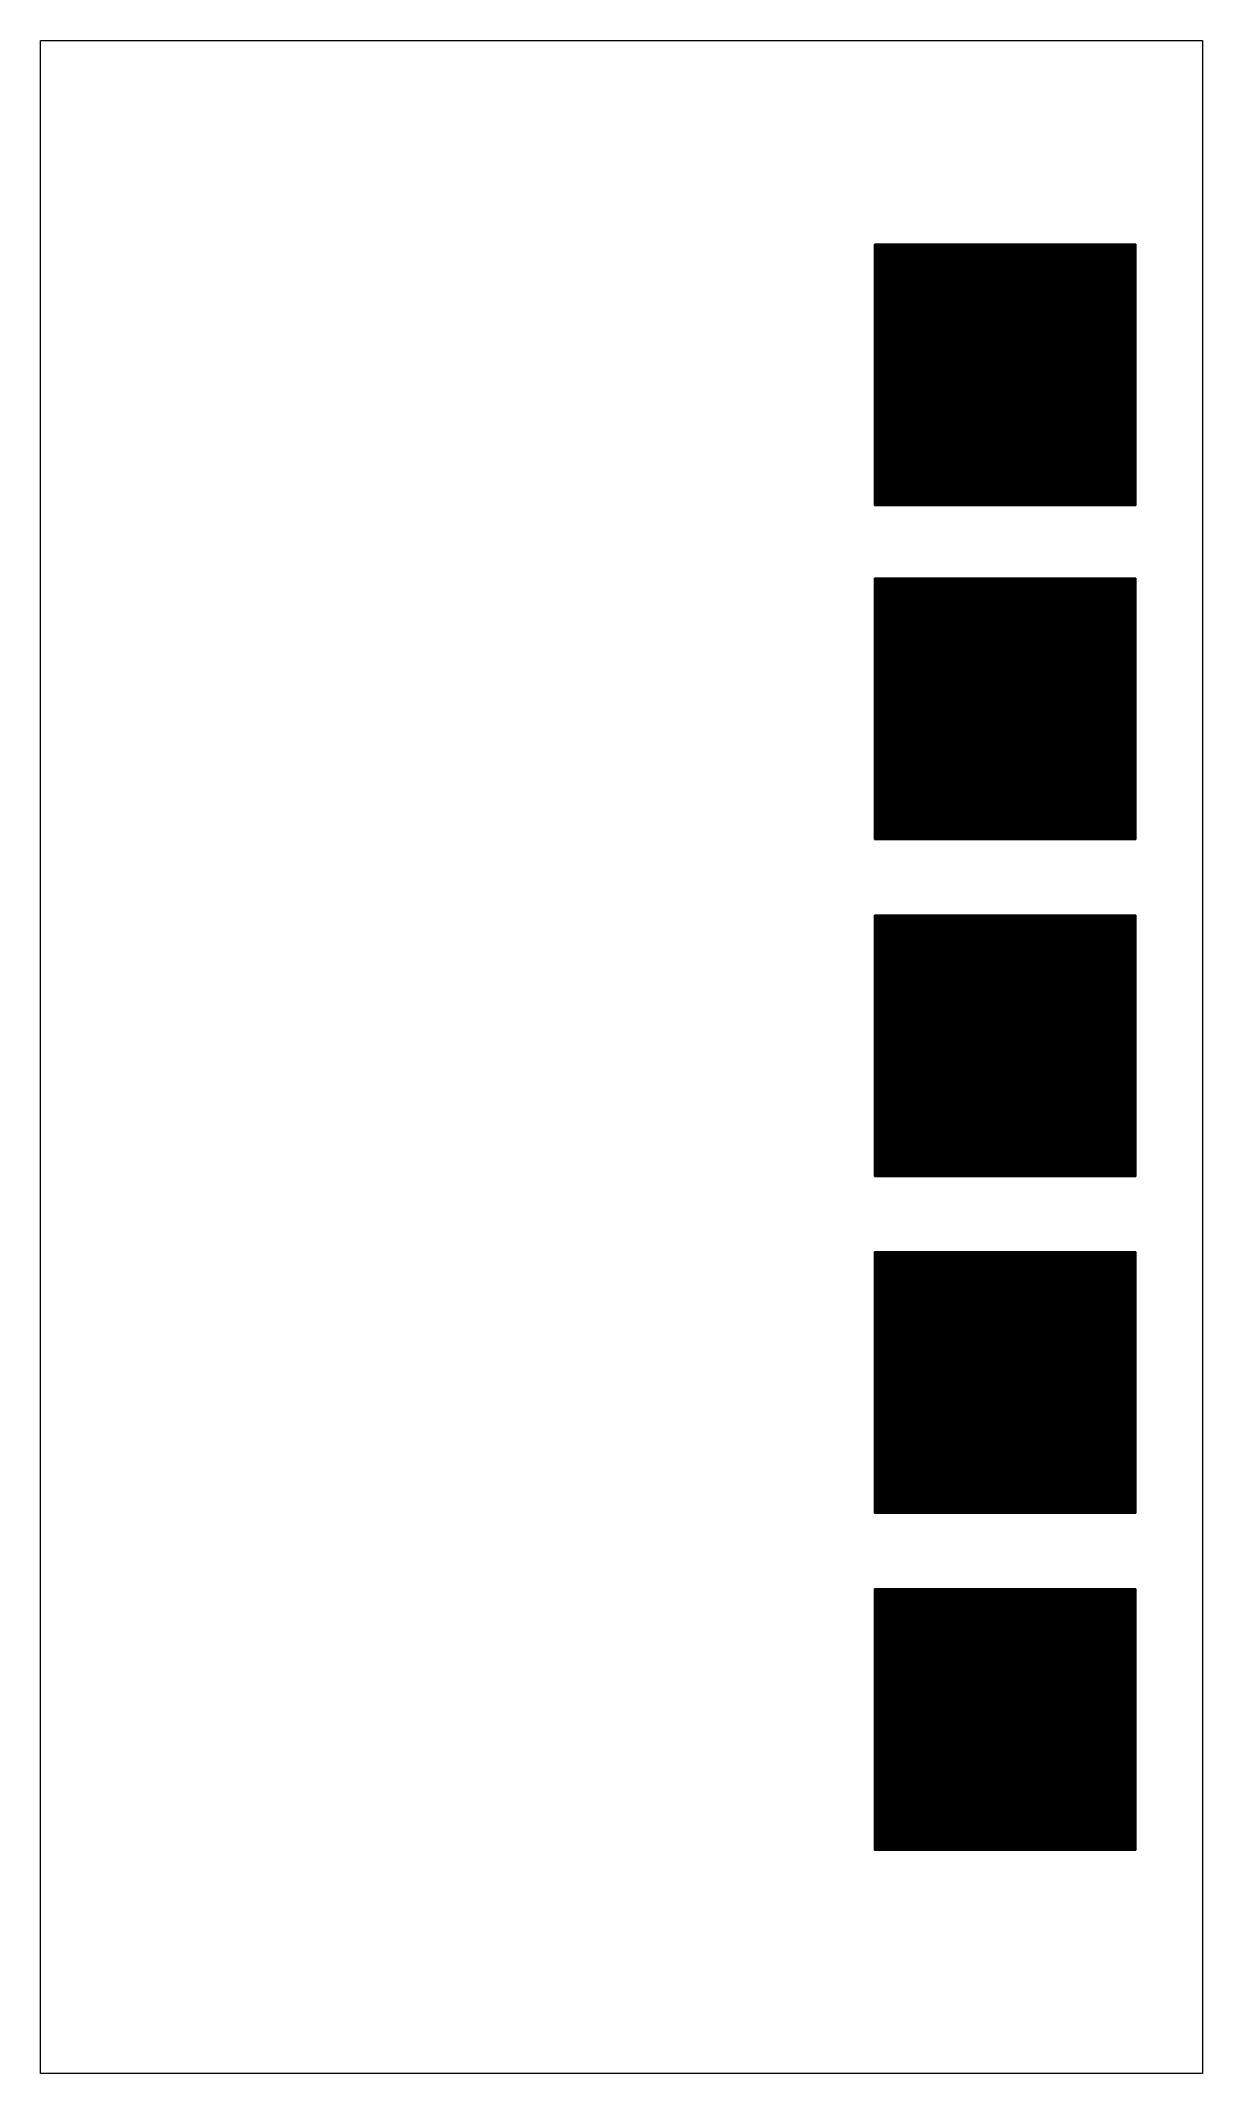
# Model space of a CAD drawing. Header units: millimetres. Extents: x 43.3 to 83.3, y 94.2 to 164.2.
import ezdxf

# ---------------------------------------------------------------- set-up
doc = ezdxf.new("R2010")
doc.units = ezdxf.units.MM
doc.layers.add('Rasters', color=6, linetype='Continuous')

msp = doc.modelspace()

# ---------------------------------------------------------------- linework, layer by layer
at = {"layer": 'Rasters', "linetype": 'Continuous', "lineweight": 0}
for p, q in [((43.292, 94.211), (43.292, 164.211)), ((43.292, 164.211), (83.292, 164.211)), ((83.292, 164.211), (83.292, 94.211)), ((83.292, 94.211), (43.292, 94.211))]:
    msp.add_line(p, q, dxfattribs=at)
at = {"layer": 'Rasters'}
for p, q in [((72, 157.2), (72, 148.2)), ((72, 157.2), (81, 157.2)), ((72, 157.15), (81, 157.15)), ((72, 157.1), (81, 157.1)), ((72, 157.05), (81, 157.05)), ((72, 157), (81, 157)), ((72, 156.95), (81, 156.95)), ((72, 156.9), (81, 156.9)), ((72, 156.85), (81, 156.85)), ((72.05, 157.2), (72.05, 148.2)), ((72.1, 157.2), (72.1, 148.2)), ((72.15, 157.2), (72.15, 148.2)), ((72.2, 157.2), (72.2, 148.2)), ((72.25, 157.2), (72.25, 148.2)), ((72.3, 157.2), (72.3, 148.2)), ((72.35, 157.2), (72.35, 148.2)), ((72.4, 157.2), (72.4, 148.2)), ((72.45, 157.2), (72.45, 148.2)), ((72.5, 157.2), (72.5, 148.2)), ((72.55, 157.2), (72.55, 148.2)), ((72.6, 157.2), (72.6, 148.2)), ((72.65, 157.2), (72.65, 148.2)), ((72.7, 157.2), (72.7, 148.2)), ((72.75, 157.2), (72.75, 148.2)), ((72.8, 157.2), (72.8, 148.2)), ((72.85, 157.2), (72.85, 148.2)), ((72.9, 157.2), (72.9, 148.2)), ((72.95, 157.2), (72.95, 148.2)), ((73, 157.2), (73, 148.2)), ((73.05, 157.2), (73.05, 148.2)), ((73.1, 157.2), (73.1, 148.2)), ((73.15, 157.2), (73.15, 148.2)), ((73.2, 157.2), (73.2, 148.2)), ((73.25, 157.2), (73.25, 148.2)), ((73.3, 157.2), (73.3, 148.2)), ((73.35, 157.2), (73.35, 148.2)), ((73.4, 157.2), (73.4, 148.2)), ((73.45, 157.2), (73.45, 148.2)), ((73.5, 157.2), (73.5, 148.2)), ((73.55, 157.2), (73.55, 148.2)), ((73.6, 157.2), (73.6, 148.2)), ((73.65, 157.2), (73.65, 148.2)), ((73.7, 157.2), (73.7, 148.2)), ((73.75, 157.2), (73.75, 148.2)), ((73.8, 157.2), (73.8, 148.2)), ((73.85, 157.2), (73.85, 148.2)), ((73.9, 157.2), (73.9, 148.2)), ((73.95, 157.2), (73.95, 148.2)), ((74, 157.2), (74, 148.2)), ((74.05, 157.2), (74.05, 148.2)), ((74.1, 157.2), (74.1, 148.2)), ((74.15, 157.2), (74.15, 148.2)), ((74.2, 157.2), (74.2, 148.2)), ((74.25, 157.2), (74.25, 148.2)), ((74.3, 157.2), (74.3, 148.2)), ((74.35, 157.2), (74.35, 148.2)), ((74.4, 157.2), (74.4, 148.2)), ((74.45, 157.2), (74.45, 148.2)), ((74.5, 157.2), (74.5, 148.2)), ((74.55, 157.2), (74.55, 148.2)), ((74.6, 157.2), (74.6, 148.2)), ((74.65, 157.2), (74.65, 148.2)), ((74.7, 157.2), (74.7, 148.2)), ((74.75, 157.2), (74.75, 148.2)), ((74.8, 157.2), (74.8, 148.2)), ((74.85, 157.2), (74.85, 148.2)), ((74.9, 157.2), (74.9, 148.2)), ((74.95, 157.2), (74.95, 148.2)), ((75, 157.2), (75, 148.2)), ((75.05, 157.2), (75.05, 148.2)), ((75.1, 157.2), (75.1, 148.2)), ((75.15, 157.2), (75.15, 148.2)), ((75.2, 157.2), (75.2, 148.2)), ((75.25, 157.2), (75.25, 148.2)), ((75.3, 157.2), (75.3, 148.2)), ((75.35, 157.2), (75.35, 148.2)), ((75.4, 157.2), (75.4, 148.2)), ((75.45, 157.2), (75.45, 148.2)), ((75.5, 157.2), (75.5, 148.2)), ((75.55, 157.2), (75.55, 148.2)), ((75.6, 157.2), (75.6, 148.2)), ((75.65, 157.2), (75.65, 148.2)), ((75.7, 157.2), (75.7, 148.2)), ((75.75, 157.2), (75.75, 148.2)), ((75.8, 157.2), (75.8, 148.2)), ((75.85, 157.2), (75.85, 148.2)), ((75.9, 157.2), (75.9, 148.2)), ((75.95, 157.2), (75.95, 148.2)), ((76, 157.2), (76, 148.2)), ((76.05, 157.2), (76.05, 148.2)), ((76.1, 157.2), (76.1, 148.2)), ((76.15, 157.2), (76.15, 148.2)), ((76.2, 157.2), (76.2, 148.2)), ((76.25, 157.2), (76.25, 148.2)), ((76.3, 157.2), (76.3, 148.2)), ((76.35, 157.2), (76.35, 148.2)), ((76.4, 157.2), (76.4, 148.2)), ((76.45, 157.2), (76.45, 148.2)), ((76.5, 157.2), (76.5, 148.2)), ((76.55, 157.2), (76.55, 148.2)), ((76.6, 157.2), (76.6, 148.2)), ((76.65, 157.2), (76.65, 148.2)), ((76.7, 157.2), (76.7, 148.2)), ((76.75, 157.2), (76.75, 148.2)), ((76.8, 157.2), (76.8, 148.2)), ((76.85, 157.2), (76.85, 148.2)), ((76.9, 157.2), (76.9, 148.2)), ((76.95, 157.2), (76.95, 148.2)), ((77, 157.2), (77, 148.2)), ((77.05, 157.2), (77.05, 148.2)), ((77.1, 157.2), (77.1, 148.2)), ((77.15, 157.2), (77.15, 148.2)), ((77.2, 157.2), (77.2, 148.2)), ((77.25, 157.2), (77.25, 148.2)), ((77.3, 157.2), (77.3, 148.2)), ((77.35, 157.2), (77.35, 148.2)), ((77.4, 157.2), (77.4, 148.2)), ((77.45, 157.2), (77.45, 148.2)), ((77.5, 157.2), (77.5, 148.2)), ((77.55, 157.2), (77.55, 148.2)), ((77.6, 157.2), (77.6, 148.2)), ((77.65, 157.2), (77.65, 148.2)), ((77.7, 157.2), (77.7, 148.2)), ((77.75, 157.2), (77.75, 148.2)), ((77.8, 157.2), (77.8, 148.2)), ((77.85, 157.2), (77.85, 148.2)), ((77.9, 157.2), (77.9, 148.2)), ((77.95, 157.2), (77.95, 148.2)), ((78, 157.2), (78, 148.2)), ((78.05, 157.2), (78.05, 148.2)), ((78.1, 157.2), (78.1, 148.2)), ((78.15, 157.2), (78.15, 148.2)), ((78.2, 157.2), (78.2, 148.2)), ((78.25, 157.2), (78.25, 148.2)), ((78.3, 157.2), (78.3, 148.2)), ((78.35, 157.2), (78.35, 148.2)), ((78.4, 157.2), (78.4, 148.2)), ((78.45, 157.2), (78.45, 148.2)), ((78.5, 157.2), (78.5, 148.2)), ((78.55, 157.2), (78.55, 148.2)), ((78.6, 157.2), (78.6, 148.2)), ((78.65, 157.2), (78.65, 148.2)), ((78.7, 157.2), (78.7, 148.2)), ((78.75, 157.2), (78.75, 148.2)), ((78.8, 157.2), (78.8, 148.2)), ((78.85, 157.2), (78.85, 148.2)), ((78.9, 157.2), (78.9, 148.2)), ((78.95, 157.2), (78.95, 148.2)), ((79, 157.2), (79, 148.2)), ((79.05, 157.2), (79.05, 148.2)), ((79.1, 157.2), (79.1, 148.2)), ((79.15, 157.2), (79.15, 148.2)), ((79.2, 157.2), (79.2, 148.2)), ((79.25, 157.2), (79.25, 148.2)), ((79.3, 157.2), (79.3, 148.2)), ((79.35, 157.2), (79.35, 148.2)), ((79.4, 157.2), (79.4, 148.2)), ((79.45, 157.2), (79.45, 148.2)), ((79.5, 157.2), (79.5, 148.2)), ((79.55, 157.2), (79.55, 148.2)), ((79.6, 157.2), (79.6, 148.2)), ((79.65, 157.2), (79.65, 148.2)), ((79.7, 157.2), (79.7, 148.2)), ((79.75, 157.2), (79.75, 148.2)), ((79.8, 157.2), (79.8, 148.2)), ((79.85, 157.2), (79.85, 148.2)), ((79.9, 157.2), (79.9, 148.2)), ((79.95, 157.2), (79.95, 148.2)), ((80, 157.2), (80, 148.2)), ((80.05, 157.2), (80.05, 148.2)), ((80.1, 157.2), (80.1, 148.2)), ((80.15, 157.2), (80.15, 148.2)), ((80.2, 157.2), (80.2, 148.2)), ((80.25, 157.2), (80.25, 148.2)), ((80.3, 157.2), (80.3, 148.2)), ((80.35, 157.2), (80.35, 148.2)), ((80.4, 157.2), (80.4, 148.2)), ((80.45, 157.2), (80.45, 148.2)), ((80.5, 157.2), (80.5, 148.2)), ((80.55, 157.2), (80.55, 148.2)), ((80.6, 157.2), (80.6, 148.2)), ((80.65, 157.2), (80.65, 148.2)), ((80.7, 157.2), (80.7, 148.2)), ((80.75, 157.2), (80.75, 148.2)), ((80.8, 157.2), (80.8, 148.2)), ((80.85, 157.2), (80.85, 148.2)), ((80.9, 157.2), (80.9, 148.2)), ((80.95, 157.2), (80.95, 148.2)), ((81, 157.2), (81, 148.2)), ((72, 156.8), (81, 156.8)), ((72, 156.75), (81, 156.75)), ((72, 156.7), (81, 156.7)), ((72, 156.65), (81, 156.65)), ((72, 156.6), (81, 156.6)), ((72, 156.55), (81, 156.55)), ((72, 156.5), (81, 156.5)), ((72, 156.45), (81, 156.45)), ((72, 156.4), (81, 156.4)), ((72, 156.35), (81, 156.35)), ((72, 156.3), (81, 156.3)), ((72, 156.25), (81, 156.25)), ((72, 156.2), (81, 156.2)), ((72, 156.15), (81, 156.15)), ((72, 156.1), (81, 156.1)), ((72, 156.05), (81, 156.05)), ((72, 156), (81, 156)), ((72, 155.95), (81, 155.95)), ((72, 155.9), (81, 155.9)), ((72, 155.85), (81, 155.85)), ((72, 155.8), (81, 155.8)), ((72, 155.75), (81, 155.75)), ((72, 155.7), (81, 155.7)), ((72, 155.65), (81, 155.65)), ((72, 155.6), (81, 155.6)), ((72, 155.55), (81, 155.55)), ((72, 155.5), (81, 155.5)), ((72, 155.45), (81, 155.45)), ((72, 155.4), (81, 155.4)), ((72, 155.35), (81, 155.35)), ((72, 155.3), (81, 155.3)), ((72, 155.25), (81, 155.25)), ((72, 155.2), (81, 155.2)), ((72, 155.15), (81, 155.15)), ((72, 155.1), (81, 155.1)), ((72, 155.05), (81, 155.05)), ((72, 155), (81, 155)), ((72, 154.95), (81, 154.95)), ((72, 154.9), (81, 154.9)), ((72, 154.85), (81, 154.85)), ((72, 154.8), (81, 154.8)), ((72, 154.75), (81, 154.75)), ((72, 154.7), (81, 154.7)), ((72, 154.65), (81, 154.65)), ((72, 154.6), (81, 154.6)), ((72, 154.55), (81, 154.55)), ((72, 154.5), (81, 154.5)), ((72, 154.45), (81, 154.45)), ((72, 154.4), (81, 154.4)), ((72, 154.35), (81, 154.35)), ((72, 154.3), (81, 154.3)), ((72, 154.25), (81, 154.25)), ((72, 154.2), (81, 154.2)), ((72, 154.15), (81, 154.15)), ((72, 154.1), (81, 154.1)), ((72, 154.05), (81, 154.05)), ((72, 154), (81, 154)), ((72, 153.95), (81, 153.95)), ((72, 153.9), (81, 153.9)), ((72, 153.85), (81, 153.85)), ((72, 153.8), (81, 153.8)), ((72, 153.75), (81, 153.75)), ((72, 153.7), (81, 153.7)), ((72, 153.65), (81, 153.65)), ((72, 153.6), (81, 153.6)), ((72, 153.55), (81, 153.55)), ((72, 153.5), (81, 153.5)), ((72, 153.45), (81, 153.45)), ((72, 153.4), (81, 153.4)), ((72, 153.35), (81, 153.35)), ((72, 153.3), (81, 153.3)), ((72, 153.25), (81, 153.25)), ((72, 153.2), (81, 153.2)), ((72, 153.15), (81, 153.15)), ((72, 153.1), (81, 153.1)), ((72, 153.05), (81, 153.05)), ((72, 153), (81, 153)), ((72, 152.95), (81, 152.95)), ((72, 152.9), (81, 152.9)), ((72, 152.85), (81, 152.85)), ((72, 152.8), (81, 152.8)), ((72, 152.75), (81, 152.75)), ((72, 152.7), (81, 152.7)), ((72, 152.65), (81, 152.65)), ((72, 152.6), (81, 152.6)), ((72, 152.55), (81, 152.55)), ((72, 152.5), (81, 152.5)), ((72, 152.45), (81, 152.45)), ((72, 152.4), (81, 152.4)), ((72, 152.35), (81, 152.35)), ((72, 152.3), (81, 152.3)), ((72, 152.25), (81, 152.25)), ((72, 152.2), (81, 152.2)), ((72, 152.15), (81, 152.15)), ((72, 152.1), (81, 152.1)), ((72, 152.05), (81, 152.05)), ((72, 152), (81, 152)), ((72, 151.95), (81, 151.95)), ((72, 151.9), (81, 151.9)), ((72, 151.85), (81, 151.85)), ((72, 151.8), (81, 151.8)), ((72, 151.75), (81, 151.75)), ((72, 151.7), (81, 151.7)), ((72, 151.65), (81, 151.65)), ((72, 151.6), (81, 151.6)), ((72, 151.55), (81, 151.55)), ((72, 151.5), (81, 151.5)), ((72, 151.45), (81, 151.45)), ((72, 151.4), (81, 151.4)), ((72, 151.35), (81, 151.35)), ((72, 151.3), (81, 151.3)), ((72, 151.25), (81, 151.25)), ((72, 151.2), (81, 151.2)), ((72, 151.15), (81, 151.15)), ((72, 151.1), (81, 151.1)), ((72, 151.05), (81, 151.05)), ((72, 151), (81, 151)), ((72, 150.95), (81, 150.95)), ((72, 150.9), (81, 150.9)), ((72, 150.85), (81, 150.85)), ((72, 150.8), (81, 150.8)), ((72, 150.75), (81, 150.75)), ((72, 150.7), (81, 150.7)), ((72, 150.65), (81, 150.65)), ((72, 150.6), (81, 150.6)), ((72, 150.55), (81, 150.55)), ((72, 150.5), (81, 150.5)), ((72, 150.45), (81, 150.45)), ((72, 150.4), (81, 150.4)), ((72, 150.35), (81, 150.35)), ((72, 150.3), (81, 150.3)), ((72, 150.25), (81, 150.25)), ((72, 150.2), (81, 150.2)), ((72, 150.15), (81, 150.15)), ((72, 150.1), (81, 150.1)), ((72, 150.05), (81, 150.05)), ((72, 150), (81, 150)), ((72, 149.95), (81, 149.95)), ((72, 149.9), (81, 149.9)), ((72, 149.85), (81, 149.85)), ((72, 149.8), (81, 149.8)), ((72, 149.75), (81, 149.75)), ((72, 149.7), (81, 149.7)), ((72, 149.65), (81, 149.65)), ((72, 149.6), (81, 149.6)), ((72, 149.55), (81, 149.55)), ((72, 149.5), (81, 149.5)), ((72, 149.45), (81, 149.45)), ((72, 149.4), (81, 149.4)), ((72, 149.35), (81, 149.35)), ((72, 149.3), (81, 149.3)), ((72, 149.25), (81, 149.25)), ((72, 149.2), (81, 149.2)), ((72, 149.15), (81, 149.15)), ((72, 149.1), (81, 149.1)), ((72, 149.05), (81, 149.05)), ((72, 149), (81, 149)), ((72, 148.95), (81, 148.95)), ((72, 148.9), (81, 148.9)), ((72, 148.85), (81, 148.85)), ((72, 148.8), (81, 148.8)), ((72, 148.75), (81, 148.75)), ((72, 148.7), (81, 148.7)), ((72, 148.65), (81, 148.65)), ((72, 148.6), (81, 148.6)), ((72, 148.55), (81, 148.55)), ((72, 148.5), (81, 148.5)), ((72, 148.45), (81, 148.45)), ((72, 148.4), (81, 148.4)), ((72, 148.35), (81, 148.35)), ((72, 148.3), (81, 148.3)), ((72, 148.25), (81, 148.25)), ((72, 148.2), (81, 148.2)), ((72, 145.7), (72, 136.7)), ((72, 145.7), (81, 145.7)), ((72, 145.65), (81, 145.65)), ((72, 145.6), (81, 145.6)), ((72.05, 145.7), (72.05, 136.7)), ((72.1, 145.7), (72.1, 136.7)), ((72.15, 145.7), (72.15, 136.7)), ((72.2, 145.7), (72.2, 136.7)), ((72.25, 145.7), (72.25, 136.7)), ((72.3, 145.7), (72.3, 136.7)), ((72.35, 145.7), (72.35, 136.7)), ((72.4, 145.7), (72.4, 136.7)), ((72.45, 145.7), (72.45, 136.7)), ((72.5, 145.7), (72.5, 136.7)), ((72.55, 145.7), (72.55, 136.7)), ((72.6, 145.7), (72.6, 136.7)), ((72.65, 145.7), (72.65, 136.7)), ((72.7, 145.7), (72.7, 136.7)), ((72.75, 145.7), (72.75, 136.7)), ((72.8, 145.7), (72.8, 136.7)), ((72.85, 145.7), (72.85, 136.7)), ((72.9, 145.7), (72.9, 136.7)), ((72.95, 145.7), (72.95, 136.7)), ((73, 145.7), (73, 136.7)), ((73.05, 145.7), (73.05, 136.7)), ((73.1, 145.7), (73.1, 136.7)), ((73.15, 145.7), (73.15, 136.7)), ((73.2, 145.7), (73.2, 136.7)), ((73.25, 145.7), (73.25, 136.7)), ((73.3, 145.7), (73.3, 136.7)), ((73.35, 145.7), (73.35, 136.7)), ((73.4, 145.7), (73.4, 136.7)), ((73.45, 145.7), (73.45, 136.7)), ((73.5, 145.7), (73.5, 136.7)), ((73.55, 145.7), (73.55, 136.7)), ((73.6, 145.7), (73.6, 136.7)), ((73.65, 145.7), (73.65, 136.7)), ((73.7, 145.7), (73.7, 136.7)), ((73.75, 145.7), (73.75, 136.7)), ((73.8, 145.7), (73.8, 136.7)), ((73.85, 145.7), (73.85, 136.7)), ((73.9, 145.7), (73.9, 136.7)), ((73.95, 145.7), (73.95, 136.7)), ((74, 145.7), (74, 136.7)), ((74.05, 145.7), (74.05, 136.7)), ((74.1, 145.7), (74.1, 136.7)), ((74.15, 145.7), (74.15, 136.7)), ((74.2, 145.7), (74.2, 136.7)), ((74.25, 145.7), (74.25, 136.7)), ((74.3, 145.7), (74.3, 136.7)), ((74.35, 145.7), (74.35, 136.7)), ((74.4, 145.7), (74.4, 136.7)), ((74.45, 145.7), (74.45, 136.7)), ((74.5, 145.7), (74.5, 136.7)), ((74.55, 145.7), (74.55, 136.7)), ((74.6, 145.7), (74.6, 136.7)), ((74.65, 145.7), (74.65, 136.7)), ((74.7, 145.7), (74.7, 136.7)), ((74.75, 145.7), (74.75, 136.7)), ((74.8, 145.7), (74.8, 136.7)), ((74.85, 145.7), (74.85, 136.7)), ((74.9, 145.7), (74.9, 136.7)), ((74.95, 145.7), (74.95, 136.7)), ((75, 145.7), (75, 136.7)), ((75.05, 145.7), (75.05, 136.7)), ((75.1, 145.7), (75.1, 136.7)), ((75.15, 145.7), (75.15, 136.7)), ((75.2, 145.7), (75.2, 136.7)), ((75.25, 145.7), (75.25, 136.7)), ((75.3, 145.7), (75.3, 136.7)), ((75.35, 145.7), (75.35, 136.7)), ((75.4, 145.7), (75.4, 136.7)), ((75.45, 145.7), (75.45, 136.7)), ((75.5, 145.7), (75.5, 136.7)), ((75.55, 145.7), (75.55, 136.7)), ((75.6, 145.7), (75.6, 136.7)), ((75.65, 145.7), (75.65, 136.7)), ((75.7, 145.7), (75.7, 136.7)), ((75.75, 145.7), (75.75, 136.7)), ((75.8, 145.7), (75.8, 136.7)), ((75.85, 145.7), (75.85, 136.7)), ((75.9, 145.7), (75.9, 136.7)), ((75.95, 145.7), (75.95, 136.7)), ((76, 145.7), (76, 136.7)), ((76.05, 145.7), (76.05, 136.7)), ((76.1, 145.7), (76.1, 136.7)), ((76.15, 145.7), (76.15, 136.7)), ((76.2, 145.7), (76.2, 136.7)), ((76.25, 145.7), (76.25, 136.7)), ((76.3, 145.7), (76.3, 136.7)), ((76.35, 145.7), (76.35, 136.7)), ((76.4, 145.7), (76.4, 136.7)), ((76.45, 145.7), (76.45, 136.7)), ((76.5, 145.7), (76.5, 136.7)), ((76.55, 145.7), (76.55, 136.7)), ((76.6, 145.7), (76.6, 136.7)), ((76.65, 145.7), (76.65, 136.7)), ((76.7, 145.7), (76.7, 136.7)), ((76.75, 145.7), (76.75, 136.7)), ((76.8, 145.7), (76.8, 136.7)), ((76.85, 145.7), (76.85, 136.7)), ((76.9, 145.7), (76.9, 136.7)), ((76.95, 145.7), (76.95, 136.7)), ((77, 145.7), (77, 136.7)), ((77.05, 145.7), (77.05, 136.7)), ((77.1, 145.7), (77.1, 136.7)), ((77.15, 145.7), (77.15, 136.7)), ((77.2, 145.7), (77.2, 136.7)), ((77.25, 145.7), (77.25, 136.7)), ((77.3, 145.7), (77.3, 136.7)), ((77.35, 145.7), (77.35, 136.7)), ((77.4, 145.7), (77.4, 136.7)), ((77.45, 145.7), (77.45, 136.7)), ((77.5, 145.7), (77.5, 136.7)), ((77.55, 145.7), (77.55, 136.7)), ((77.6, 145.7), (77.6, 136.7)), ((77.65, 145.7), (77.65, 136.7)), ((77.7, 145.7), (77.7, 136.7)), ((77.75, 145.7), (77.75, 136.7)), ((77.8, 145.7), (77.8, 136.7)), ((77.85, 145.7), (77.85, 136.7)), ((77.9, 145.7), (77.9, 136.7)), ((77.95, 145.7), (77.95, 136.7)), ((78, 145.7), (78, 136.7)), ((78.05, 145.7), (78.05, 136.7)), ((78.1, 145.7), (78.1, 136.7)), ((78.15, 145.7), (78.15, 136.7)), ((78.2, 145.7), (78.2, 136.7)), ((78.25, 145.7), (78.25, 136.7)), ((78.3, 145.7), (78.3, 136.7)), ((78.35, 145.7), (78.35, 136.7)), ((78.4, 145.7), (78.4, 136.7)), ((78.45, 145.7), (78.45, 136.7)), ((78.5, 145.7), (78.5, 136.7)), ((78.55, 145.7), (78.55, 136.7)), ((78.6, 145.7), (78.6, 136.7)), ((78.65, 145.7), (78.65, 136.7)), ((78.7, 145.7), (78.7, 136.7)), ((78.75, 145.7), (78.75, 136.7)), ((78.8, 145.7), (78.8, 136.7)), ((78.85, 145.7), (78.85, 136.7)), ((78.9, 145.7), (78.9, 136.7)), ((78.95, 145.7), (78.95, 136.7)), ((79, 145.7), (79, 136.7)), ((79.05, 145.7), (79.05, 136.7)), ((79.1, 145.7), (79.1, 136.7)), ((79.15, 145.7), (79.15, 136.7)), ((79.2, 145.7), (79.2, 136.7)), ((79.25, 145.7), (79.25, 136.7)), ((79.3, 145.7), (79.3, 136.7)), ((79.35, 145.7), (79.35, 136.7)), ((79.4, 145.7), (79.4, 136.7)), ((79.45, 145.7), (79.45, 136.7)), ((79.5, 145.7), (79.5, 136.7)), ((79.55, 145.7), (79.55, 136.7)), ((79.6, 145.7), (79.6, 136.7)), ((79.65, 145.7), (79.65, 136.7)), ((79.7, 145.7), (79.7, 136.7)), ((79.75, 145.7), (79.75, 136.7)), ((79.8, 145.7), (79.8, 136.7)), ((79.85, 145.7), (79.85, 136.7)), ((79.9, 145.7), (79.9, 136.7)), ((79.95, 145.7), (79.95, 136.7)), ((80, 145.7), (80, 136.7)), ((80.05, 145.7), (80.05, 136.7)), ((80.1, 145.7), (80.1, 136.7)), ((80.15, 145.7), (80.15, 136.7)), ((80.2, 145.7), (80.2, 136.7)), ((80.25, 145.7), (80.25, 136.7)), ((80.3, 145.7), (80.3, 136.7)), ((80.35, 145.7), (80.35, 136.7)), ((80.4, 145.7), (80.4, 136.7)), ((80.45, 145.7), (80.45, 136.7)), ((80.5, 145.7), (80.5, 136.7)), ((80.55, 145.7), (80.55, 136.7)), ((80.6, 145.7), (80.6, 136.7)), ((80.65, 145.7), (80.65, 136.7)), ((80.7, 145.7), (80.7, 136.7)), ((80.75, 145.7), (80.75, 136.7)), ((80.8, 145.7), (80.8, 136.7)), ((80.85, 145.7), (80.85, 136.7)), ((80.9, 145.7), (80.9, 136.7)), ((80.95, 145.7), (80.95, 136.7)), ((81, 145.7), (81, 136.7)), ((72, 145.55), (81, 145.55)), ((72, 145.5), (81, 145.5)), ((72, 145.45), (81, 145.45)), ((72, 145.4), (81, 145.4)), ((72, 145.35), (81, 145.35)), ((72, 145.3), (81, 145.3)), ((72, 145.25), (81, 145.25)), ((72, 145.2), (81, 145.2)), ((72, 145.15), (81, 145.15)), ((72, 145.1), (81, 145.1)), ((72, 145.05), (81, 145.05)), ((72, 145), (81, 145)), ((72, 144.95), (81, 144.95)), ((72, 144.9), (81, 144.9)), ((72, 144.85), (81, 144.85)), ((72, 144.8), (81, 144.8)), ((72, 144.75), (81, 144.75)), ((72, 144.7), (81, 144.7)), ((72, 144.65), (81, 144.65)), ((72, 144.6), (81, 144.6)), ((72, 144.55), (81, 144.55)), ((72, 144.5), (81, 144.5)), ((72, 144.45), (81, 144.45)), ((72, 144.4), (81, 144.4)), ((72, 144.35), (81, 144.35)), ((72, 144.3), (81, 144.3)), ((72, 144.25), (81, 144.25)), ((72, 144.2), (81, 144.2)), ((72, 144.15), (81, 144.15)), ((72, 144.1), (81, 144.1)), ((72, 144.05), (81, 144.05)), ((72, 144), (81, 144)), ((72, 143.95), (81, 143.95)), ((72, 143.9), (81, 143.9)), ((72, 143.85), (81, 143.85)), ((72, 143.8), (81, 143.8)), ((72, 143.75), (81, 143.75)), ((72, 143.7), (81, 143.7)), ((72, 143.65), (81, 143.65)), ((72, 143.6), (81, 143.6)), ((72, 143.55), (81, 143.55)), ((72, 143.5), (81, 143.5)), ((72, 143.45), (81, 143.45)), ((72, 143.4), (81, 143.4)), ((72, 143.35), (81, 143.35)), ((72, 143.3), (81, 143.3)), ((72, 143.25), (81, 143.25)), ((72, 143.2), (81, 143.2)), ((72, 143.15), (81, 143.15)), ((72, 143.1), (81, 143.1)), ((72, 143.05), (81, 143.05)), ((72, 143), (81, 143)), ((72, 142.95), (81, 142.95)), ((72, 142.9), (81, 142.9)), ((72, 142.85), (81, 142.85)), ((72, 142.8), (81, 142.8)), ((72, 142.75), (81, 142.75)), ((72, 142.7), (81, 142.7)), ((72, 142.65), (81, 142.65)), ((72, 142.6), (81, 142.6)), ((72, 142.55), (81, 142.55)), ((72, 142.5), (81, 142.5)), ((72, 142.45), (81, 142.45)), ((72, 142.4), (81, 142.4)), ((72, 142.35), (81, 142.35)), ((72, 142.3), (81, 142.3)), ((72, 142.25), (81, 142.25)), ((72, 142.2), (81, 142.2)), ((72, 142.15), (81, 142.15)), ((72, 142.1), (81, 142.1)), ((72, 142.05), (81, 142.05)), ((72, 142), (81, 142)), ((72, 141.95), (81, 141.95)), ((72, 141.9), (81, 141.9)), ((72, 141.85), (81, 141.85)), ((72, 141.8), (81, 141.8)), ((72, 141.75), (81, 141.75)), ((72, 141.7), (81, 141.7)), ((72, 141.65), (81, 141.65)), ((72, 141.6), (81, 141.6)), ((72, 141.55), (81, 141.55)), ((72, 141.5), (81, 141.5)), ((72, 141.45), (81, 141.45)), ((72, 141.4), (81, 141.4)), ((72, 141.35), (81, 141.35)), ((72, 141.3), (81, 141.3)), ((72, 141.25), (81, 141.25)), ((72, 141.2), (81, 141.2)), ((72, 141.15), (81, 141.15)), ((72, 141.1), (81, 141.1)), ((72, 141.05), (81, 141.05)), ((72, 141), (81, 141)), ((72, 140.95), (81, 140.95)), ((72, 140.9), (81, 140.9)), ((72, 140.85), (81, 140.85)), ((72, 140.8), (81, 140.8)), ((72, 140.75), (81, 140.75)), ((72, 140.7), (81, 140.7)), ((72, 140.65), (81, 140.65)), ((72, 140.6), (81, 140.6)), ((72, 140.55), (81, 140.55)), ((72, 140.5), (81, 140.5)), ((72, 140.45), (81, 140.45)), ((72, 140.4), (81, 140.4)), ((72, 140.35), (81, 140.35)), ((72, 140.3), (81, 140.3)), ((72, 140.25), (81, 140.25)), ((72, 140.2), (81, 140.2)), ((72, 140.15), (81, 140.15)), ((72, 140.1), (81, 140.1)), ((72, 140.05), (81, 140.05)), ((72, 140), (81, 140)), ((72, 139.95), (81, 139.95)), ((72, 139.9), (81, 139.9)), ((72, 139.85), (81, 139.85)), ((72, 139.8), (81, 139.8)), ((72, 139.75), (81, 139.75)), ((72, 139.7), (81, 139.7)), ((72, 139.65), (81, 139.65)), ((72, 139.6), (81, 139.6)), ((72, 139.55), (81, 139.55)), ((72, 139.5), (81, 139.5)), ((72, 139.45), (81, 139.45)), ((72, 139.4), (81, 139.4)), ((72, 139.35), (81, 139.35)), ((72, 139.3), (81, 139.3)), ((72, 139.25), (81, 139.25)), ((72, 139.2), (81, 139.2)), ((72, 139.15), (81, 139.15)), ((72, 139.1), (81, 139.1)), ((72, 139.05), (81, 139.05)), ((72, 139), (81, 139)), ((72, 138.95), (81, 138.95)), ((72, 138.9), (81, 138.9)), ((72, 138.85), (81, 138.85)), ((72, 138.8), (81, 138.8)), ((72, 138.75), (81, 138.75)), ((72, 138.7), (81, 138.7)), ((72, 138.65), (81, 138.65)), ((72, 138.6), (81, 138.6)), ((72, 138.55), (81, 138.55)), ((72, 138.5), (81, 138.5)), ((72, 138.45), (81, 138.45)), ((72, 138.4), (81, 138.4)), ((72, 138.35), (81, 138.35)), ((72, 138.3), (81, 138.3)), ((72, 138.25), (81, 138.25)), ((72, 138.2), (81, 138.2)), ((72, 138.15), (81, 138.15)), ((72, 138.1), (81, 138.1)), ((72, 138.05), (81, 138.05)), ((72, 138), (81, 138)), ((72, 137.95), (81, 137.95)), ((72, 137.9), (81, 137.9)), ((72, 137.85), (81, 137.85)), ((72, 137.8), (81, 137.8)), ((72, 137.75), (81, 137.75)), ((72, 137.7), (81, 137.7)), ((72, 137.65), (81, 137.65)), ((72, 137.6), (81, 137.6)), ((72, 137.55), (81, 137.55)), ((72, 137.5), (81, 137.5)), ((72, 137.45), (81, 137.45)), ((72, 137.4), (81, 137.4)), ((72, 137.35), (81, 137.35)), ((72, 137.3), (81, 137.3)), ((72, 137.25), (81, 137.25)), ((72, 137.2), (81, 137.2)), ((72, 137.15), (81, 137.15)), ((72, 137.1), (81, 137.1)), ((72, 137.05), (81, 137.05)), ((72, 137), (81, 137)), ((72, 136.95), (81, 136.95)), ((72, 136.9), (81, 136.9)), ((72, 136.85), (81, 136.85)), ((72, 136.8), (81, 136.8)), ((72, 136.75), (81, 136.75)), ((72, 136.7), (81, 136.7)), ((72, 134.1), (72, 125.1)), ((72, 134.1), (81, 134.1)), ((72, 134.05), (81, 134.05)), ((72, 134), (81, 134)), ((72, 133.95), (81, 133.95)), ((72, 133.9), (81, 133.9)), ((72, 133.85), (81, 133.85)), ((72, 133.8), (81, 133.8)), ((72, 133.75), (81, 133.75)), ((72, 133.7), (81, 133.7)), ((72.05, 134.1), (72.05, 125.1)), ((72.1, 134.1), (72.1, 125.1)), ((72.15, 134.1), (72.15, 125.1)), ((72.2, 134.1), (72.2, 125.1)), ((72.25, 134.1), (72.25, 125.1)), ((72.3, 134.1), (72.3, 125.1)), ((72.35, 134.1), (72.35, 125.1)), ((72.4, 134.1), (72.4, 125.1)), ((72.45, 134.1), (72.45, 125.1)), ((72.5, 134.1), (72.5, 125.1)), ((72.55, 134.1), (72.55, 125.1)), ((72.6, 134.1), (72.6, 125.1)), ((72.65, 134.1), (72.65, 125.1)), ((72.7, 134.1), (72.7, 125.1)), ((72.75, 134.1), (72.75, 125.1)), ((72.8, 134.1), (72.8, 125.1)), ((72.85, 134.1), (72.85, 125.1)), ((72.9, 134.1), (72.9, 125.1)), ((72.95, 134.1), (72.95, 125.1)), ((73, 134.1), (73, 125.1)), ((73.05, 134.1), (73.05, 125.1)), ((73.1, 134.1), (73.1, 125.1)), ((73.15, 134.1), (73.15, 125.1)), ((73.2, 134.1), (73.2, 125.1)), ((73.25, 134.1), (73.25, 125.1)), ((73.3, 134.1), (73.3, 125.1)), ((73.35, 134.1), (73.35, 125.1)), ((73.4, 134.1), (73.4, 125.1)), ((73.45, 134.1), (73.45, 125.1)), ((73.5, 134.1), (73.5, 125.1)), ((73.55, 134.1), (73.55, 125.1)), ((73.6, 134.1), (73.6, 125.1)), ((73.65, 134.1), (73.65, 125.1)), ((73.7, 134.1), (73.7, 125.1)), ((73.75, 134.1), (73.75, 125.1)), ((73.8, 134.1), (73.8, 125.1)), ((73.85, 134.1), (73.85, 125.1)), ((73.9, 134.1), (73.9, 125.1)), ((73.95, 134.1), (73.95, 125.1)), ((74, 134.1), (74, 125.1)), ((74.05, 134.1), (74.05, 125.1)), ((74.1, 134.1), (74.1, 125.1)), ((74.15, 134.1), (74.15, 125.1)), ((74.2, 134.1), (74.2, 125.1)), ((74.25, 134.1), (74.25, 125.1)), ((74.3, 134.1), (74.3, 125.1)), ((74.35, 134.1), (74.35, 125.1)), ((74.4, 134.1), (74.4, 125.1)), ((74.45, 134.1), (74.45, 125.1)), ((74.5, 134.1), (74.5, 125.1)), ((74.55, 134.1), (74.55, 125.1)), ((74.6, 134.1), (74.6, 125.1)), ((74.65, 134.1), (74.65, 125.1)), ((74.7, 134.1), (74.7, 125.1)), ((74.75, 134.1), (74.75, 125.1)), ((74.8, 134.1), (74.8, 125.1)), ((74.85, 134.1), (74.85, 125.1)), ((74.9, 134.1), (74.9, 125.1)), ((74.95, 134.1), (74.95, 125.1)), ((75, 134.1), (75, 125.1)), ((75.05, 134.1), (75.05, 125.1)), ((75.1, 134.1), (75.1, 125.1)), ((75.15, 134.1), (75.15, 125.1)), ((75.2, 134.1), (75.2, 125.1)), ((75.25, 134.1), (75.25, 125.1)), ((75.3, 134.1), (75.3, 125.1)), ((75.35, 134.1), (75.35, 125.1)), ((75.4, 134.1), (75.4, 125.1)), ((75.45, 134.1), (75.45, 125.1)), ((75.5, 134.1), (75.5, 125.1)), ((75.55, 134.1), (75.55, 125.1)), ((75.6, 134.1), (75.6, 125.1)), ((75.65, 134.1), (75.65, 125.1)), ((75.7, 134.1), (75.7, 125.1)), ((75.75, 134.1), (75.75, 125.1)), ((75.8, 134.1), (75.8, 125.1)), ((75.85, 134.1), (75.85, 125.1)), ((75.9, 134.1), (75.9, 125.1)), ((75.95, 134.1), (75.95, 125.1)), ((76, 134.1), (76, 125.1)), ((76.05, 134.1), (76.05, 125.1)), ((76.1, 134.1), (76.1, 125.1)), ((76.15, 134.1), (76.15, 125.1)), ((76.2, 134.1), (76.2, 125.1)), ((76.25, 134.1), (76.25, 125.1)), ((76.3, 134.1), (76.3, 125.1)), ((76.35, 134.1), (76.35, 125.1)), ((76.4, 134.1), (76.4, 125.1)), ((76.45, 134.1), (76.45, 125.1)), ((76.5, 134.1), (76.5, 125.1)), ((76.55, 134.1), (76.55, 125.1)), ((76.6, 134.1), (76.6, 125.1)), ((76.65, 134.1), (76.65, 125.1)), ((76.7, 134.1), (76.7, 125.1)), ((76.75, 134.1), (76.75, 125.1)), ((76.8, 134.1), (76.8, 125.1)), ((76.85, 134.1), (76.85, 125.1)), ((76.9, 134.1), (76.9, 125.1)), ((76.95, 134.1), (76.95, 125.1)), ((77, 134.1), (77, 125.1)), ((77.05, 134.1), (77.05, 125.1)), ((77.1, 134.1), (77.1, 125.1)), ((77.15, 134.1), (77.15, 125.1)), ((77.2, 134.1), (77.2, 125.1)), ((77.25, 134.1), (77.25, 125.1)), ((77.3, 134.1), (77.3, 125.1)), ((77.35, 134.1), (77.35, 125.1)), ((77.4, 134.1), (77.4, 125.1)), ((77.45, 134.1), (77.45, 125.1)), ((77.5, 134.1), (77.5, 125.1)), ((77.55, 134.1), (77.55, 125.1)), ((77.6, 134.1), (77.6, 125.1)), ((77.65, 134.1), (77.65, 125.1)), ((77.7, 134.1), (77.7, 125.1)), ((77.75, 134.1), (77.75, 125.1)), ((77.8, 134.1), (77.8, 125.1)), ((77.85, 134.1), (77.85, 125.1)), ((77.9, 134.1), (77.9, 125.1)), ((77.95, 134.1), (77.95, 125.1)), ((78, 134.1), (78, 125.1)), ((78.05, 134.1), (78.05, 125.1)), ((78.1, 134.1), (78.1, 125.1)), ((78.15, 134.1), (78.15, 125.1)), ((78.2, 134.1), (78.2, 125.1)), ((78.25, 134.1), (78.25, 125.1)), ((78.3, 134.1), (78.3, 125.1)), ((78.35, 134.1), (78.35, 125.1)), ((78.4, 134.1), (78.4, 125.1)), ((78.45, 134.1), (78.45, 125.1)), ((78.5, 134.1), (78.5, 125.1)), ((78.55, 134.1), (78.55, 125.1)), ((78.6, 134.1), (78.6, 125.1)), ((78.65, 134.1), (78.65, 125.1)), ((78.7, 134.1), (78.7, 125.1)), ((78.75, 134.1), (78.75, 125.1)), ((78.8, 134.1), (78.8, 125.1)), ((78.85, 134.1), (78.85, 125.1)), ((78.9, 134.1), (78.9, 125.1)), ((78.95, 134.1), (78.95, 125.1)), ((79, 134.1), (79, 125.1)), ((79.05, 134.1), (79.05, 125.1)), ((79.1, 134.1), (79.1, 125.1)), ((79.15, 134.1), (79.15, 125.1)), ((79.2, 134.1), (79.2, 125.1)), ((79.25, 134.1), (79.25, 125.1)), ((79.3, 134.1), (79.3, 125.1)), ((79.35, 134.1), (79.35, 125.1)), ((79.4, 134.1), (79.4, 125.1)), ((79.45, 134.1), (79.45, 125.1)), ((79.5, 134.1), (79.5, 125.1)), ((79.55, 134.1), (79.55, 125.1)), ((79.6, 134.1), (79.6, 125.1)), ((79.65, 134.1), (79.65, 125.1)), ((79.7, 134.1), (79.7, 125.1)), ((79.75, 134.1), (79.75, 125.1)), ((79.8, 134.1), (79.8, 125.1)), ((79.85, 134.1), (79.85, 125.1)), ((79.9, 134.1), (79.9, 125.1)), ((79.95, 134.1), (79.95, 125.1)), ((80, 134.1), (80, 125.1)), ((80.05, 134.1), (80.05, 125.1)), ((80.1, 134.1), (80.1, 125.1)), ((80.15, 134.1), (80.15, 125.1)), ((80.2, 134.1), (80.2, 125.1)), ((80.25, 134.1), (80.25, 125.1)), ((80.3, 134.1), (80.3, 125.1)), ((80.35, 134.1), (80.35, 125.1)), ((80.4, 134.1), (80.4, 125.1)), ((80.45, 134.1), (80.45, 125.1)), ((80.5, 134.1), (80.5, 125.1)), ((80.55, 134.1), (80.55, 125.1)), ((80.6, 134.1), (80.6, 125.1)), ((80.65, 134.1), (80.65, 125.1)), ((80.7, 134.1), (80.7, 125.1)), ((80.75, 134.1), (80.75, 125.1)), ((80.8, 134.1), (80.8, 125.1)), ((80.85, 134.1), (80.85, 125.1)), ((80.9, 134.1), (80.9, 125.1)), ((80.95, 134.1), (80.95, 125.1)), ((81, 134.1), (81, 125.1)), ((72, 133.65), (81, 133.65)), ((72, 133.6), (81, 133.6)), ((72, 133.55), (81, 133.55)), ((72, 133.5), (81, 133.5)), ((72, 133.45), (81, 133.45)), ((72, 133.4), (81, 133.4)), ((72, 133.35), (81, 133.35)), ((72, 133.3), (81, 133.3)), ((72, 133.25), (81, 133.25)), ((72, 133.2), (81, 133.2)), ((72, 133.15), (81, 133.15)), ((72, 133.1), (81, 133.1)), ((72, 133.05), (81, 133.05)), ((72, 133), (81, 133)), ((72, 132.95), (81, 132.95)), ((72, 132.9), (81, 132.9)), ((72, 132.85), (81, 132.85)), ((72, 132.8), (81, 132.8)), ((72, 132.75), (81, 132.75)), ((72, 132.7), (81, 132.7)), ((72, 132.65), (81, 132.65)), ((72, 132.6), (81, 132.6)), ((72, 132.55), (81, 132.55)), ((72, 132.5), (81, 132.5)), ((72, 132.45), (81, 132.45)), ((72, 132.4), (81, 132.4)), ((72, 132.35), (81, 132.35)), ((72, 132.3), (81, 132.3)), ((72, 132.25), (81, 132.25)), ((72, 132.2), (81, 132.2)), ((72, 132.15), (81, 132.15)), ((72, 132.1), (81, 132.1)), ((72, 132.05), (81, 132.05)), ((72, 132), (81, 132)), ((72, 131.95), (81, 131.95)), ((72, 131.9), (81, 131.9)), ((72, 131.85), (81, 131.85)), ((72, 131.8), (81, 131.8)), ((72, 131.75), (81, 131.75)), ((72, 131.7), (81, 131.7)), ((72, 131.65), (81, 131.65)), ((72, 131.6), (81, 131.6)), ((72, 131.55), (81, 131.55)), ((72, 131.5), (81, 131.5)), ((72, 131.45), (81, 131.45)), ((72, 131.4), (81, 131.4)), ((72, 131.35), (81, 131.35)), ((72, 131.3), (81, 131.3)), ((72, 131.25), (81, 131.25)), ((72, 131.2), (81, 131.2)), ((72, 131.15), (81, 131.15)), ((72, 131.1), (81, 131.1)), ((72, 131.05), (81, 131.05)), ((72, 131), (81, 131)), ((72, 130.95), (81, 130.95)), ((72, 130.9), (81, 130.9)), ((72, 130.85), (81, 130.85)), ((72, 130.8), (81, 130.8)), ((72, 130.75), (81, 130.75)), ((72, 130.7), (81, 130.7)), ((72, 130.65), (81, 130.65)), ((72, 130.6), (81, 130.6)), ((72, 130.55), (81, 130.55)), ((72, 130.5), (81, 130.5)), ((72, 130.45), (81, 130.45)), ((72, 130.4), (81, 130.4)), ((72, 130.35), (81, 130.35)), ((72, 130.3), (81, 130.3)), ((72, 130.25), (81, 130.25)), ((72, 130.2), (81, 130.2)), ((72, 130.15), (81, 130.15)), ((72, 130.1), (81, 130.1)), ((72, 130.05), (81, 130.05)), ((72, 130), (81, 130)), ((72, 129.95), (81, 129.95)), ((72, 129.9), (81, 129.9)), ((72, 129.85), (81, 129.85)), ((72, 129.8), (81, 129.8)), ((72, 129.75), (81, 129.75)), ((72, 129.7), (81, 129.7)), ((72, 129.65), (81, 129.65)), ((72, 129.6), (81, 129.6)), ((72, 129.55), (81, 129.55)), ((72, 129.5), (81, 129.5)), ((72, 129.45), (81, 129.45)), ((72, 129.4), (81, 129.4)), ((72, 129.35), (81, 129.35)), ((72, 129.3), (81, 129.3)), ((72, 129.25), (81, 129.25)), ((72, 129.2), (81, 129.2)), ((72, 129.15), (81, 129.15)), ((72, 129.1), (81, 129.1)), ((72, 129.05), (81, 129.05)), ((72, 129), (81, 129)), ((72, 128.95), (81, 128.95)), ((72, 128.9), (81, 128.9)), ((72, 128.85), (81, 128.85)), ((72, 128.8), (81, 128.8)), ((72, 128.75), (81, 128.75)), ((72, 128.7), (81, 128.7)), ((72, 128.65), (81, 128.65)), ((72, 128.6), (81, 128.6)), ((72, 128.55), (81, 128.55)), ((72, 128.5), (81, 128.5)), ((72, 128.45), (81, 128.45)), ((72, 128.4), (81, 128.4)), ((72, 128.35), (81, 128.35)), ((72, 128.3), (81, 128.3)), ((72, 128.25), (81, 128.25)), ((72, 128.2), (81, 128.2)), ((72, 128.15), (81, 128.15)), ((72, 128.1), (81, 128.1)), ((72, 128.05), (81, 128.05)), ((72, 128), (81, 128)), ((72, 127.95), (81, 127.95)), ((72, 127.9), (81, 127.9)), ((72, 127.85), (81, 127.85)), ((72, 127.8), (81, 127.8)), ((72, 127.75), (81, 127.75)), ((72, 127.7), (81, 127.7)), ((72, 127.65), (81, 127.65)), ((72, 127.6), (81, 127.6)), ((72, 127.55), (81, 127.55)), ((72, 127.5), (81, 127.5)), ((72, 127.45), (81, 127.45)), ((72, 127.4), (81, 127.4)), ((72, 127.35), (81, 127.35)), ((72, 127.3), (81, 127.3)), ((72, 127.25), (81, 127.25)), ((72, 127.2), (81, 127.2)), ((72, 127.15), (81, 127.15)), ((72, 127.1), (81, 127.1)), ((72, 127.05), (81, 127.05)), ((72, 127), (81, 127)), ((72, 126.95), (81, 126.95)), ((72, 126.9), (81, 126.9)), ((72, 126.85), (81, 126.85)), ((72, 126.8), (81, 126.8)), ((72, 126.75), (81, 126.75)), ((72, 126.7), (81, 126.7)), ((72, 126.65), (81, 126.65)), ((72, 126.6), (81, 126.6)), ((72, 126.55), (81, 126.55)), ((72, 126.5), (81, 126.5)), ((72, 126.45), (81, 126.45)), ((72, 126.4), (81, 126.4)), ((72, 126.35), (81, 126.35)), ((72, 126.3), (81, 126.3)), ((72, 126.25), (81, 126.25)), ((72, 126.2), (81, 126.2)), ((72, 126.15), (81, 126.15)), ((72, 126.1), (81, 126.1)), ((72, 126.05), (81, 126.05)), ((72, 126), (81, 126)), ((72, 125.95), (81, 125.95)), ((72, 125.9), (81, 125.9)), ((72, 125.85), (81, 125.85)), ((72, 125.8), (81, 125.8)), ((72, 125.75), (81, 125.75)), ((72, 125.7), (81, 125.7)), ((72, 125.65), (81, 125.65)), ((72, 125.6), (81, 125.6)), ((72, 125.55), (81, 125.55)), ((72, 125.5), (81, 125.5)), ((72, 125.45), (81, 125.45)), ((72, 125.4), (81, 125.4)), ((72, 125.35), (81, 125.35)), ((72, 125.3), (81, 125.3)), ((72, 125.25), (81, 125.25)), ((72, 125.2), (81, 125.2)), ((72, 125.15), (81, 125.15)), ((72, 125.1), (81, 125.1)), ((72, 122.5), (72, 113.5)), ((72, 122.5), (81, 122.5)), ((72.05, 122.5), (72.05, 113.5)), ((72.1, 122.5), (72.1, 113.5)), ((72.15, 122.5), (72.15, 113.5)), ((72.2, 122.5), (72.2, 113.5)), ((72.25, 122.5), (72.25, 113.5)), ((72.3, 122.5), (72.3, 113.5)), ((72.35, 122.5), (72.35, 113.5)), ((72.4, 122.5), (72.4, 113.5)), ((72.45, 122.5), (72.45, 113.5)), ((72.5, 122.5), (72.5, 113.5)), ((72.55, 122.5), (72.55, 113.5)), ((72.6, 122.5), (72.6, 113.5)), ((72.65, 122.5), (72.65, 113.5)), ((72.7, 122.5), (72.7, 113.5)), ((72.75, 122.5), (72.75, 113.5)), ((72.8, 122.5), (72.8, 113.5)), ((72.85, 122.5), (72.85, 113.5)), ((72.9, 122.5), (72.9, 113.5)), ((72.95, 122.5), (72.95, 113.5)), ((73, 122.5), (73, 113.5)), ((73.05, 122.5), (73.05, 113.5)), ((73.1, 122.5), (73.1, 113.5)), ((73.15, 122.5), (73.15, 113.5)), ((73.2, 122.5), (73.2, 113.5)), ((73.25, 122.5), (73.25, 113.5)), ((73.3, 122.5), (73.3, 113.5)), ((73.35, 122.5), (73.35, 113.5)), ((73.4, 122.5), (73.4, 113.5)), ((73.45, 122.5), (73.45, 113.5)), ((73.5, 122.5), (73.5, 113.5)), ((73.55, 122.5), (73.55, 113.5)), ((73.6, 122.5), (73.6, 113.5)), ((73.65, 122.5), (73.65, 113.5)), ((73.7, 122.5), (73.7, 113.5)), ((73.75, 122.5), (73.75, 113.5)), ((73.8, 122.5), (73.8, 113.5)), ((73.85, 122.5), (73.85, 113.5)), ((73.9, 122.5), (73.9, 113.5)), ((73.95, 122.5), (73.95, 113.5)), ((74, 122.5), (74, 113.5)), ((74.05, 122.5), (74.05, 113.5)), ((74.1, 122.5), (74.1, 113.5)), ((74.15, 122.5), (74.15, 113.5)), ((74.2, 122.5), (74.2, 113.5)), ((74.25, 122.5), (74.25, 113.5)), ((74.3, 122.5), (74.3, 113.5)), ((74.35, 122.5), (74.35, 113.5)), ((74.4, 122.5), (74.4, 113.5)), ((74.45, 122.5), (74.45, 113.5)), ((74.5, 122.5), (74.5, 113.5)), ((74.55, 122.5), (74.55, 113.5)), ((74.6, 122.5), (74.6, 113.5)), ((74.65, 122.5), (74.65, 113.5)), ((74.7, 122.5), (74.7, 113.5)), ((74.75, 122.5), (74.75, 113.5)), ((74.8, 122.5), (74.8, 113.5)), ((74.85, 122.5), (74.85, 113.5)), ((74.9, 122.5), (74.9, 113.5)), ((74.95, 122.5), (74.95, 113.5)), ((75, 122.5), (75, 113.5)), ((75.05, 122.5), (75.05, 113.5)), ((75.1, 122.5), (75.1, 113.5)), ((75.15, 122.5), (75.15, 113.5)), ((75.2, 122.5), (75.2, 113.5)), ((75.25, 122.5), (75.25, 113.5)), ((75.3, 122.5), (75.3, 113.5)), ((75.35, 122.5), (75.35, 113.5)), ((75.4, 122.5), (75.4, 113.5)), ((75.45, 122.5), (75.45, 113.5)), ((75.5, 122.5), (75.5, 113.5)), ((75.55, 122.5), (75.55, 113.5)), ((75.6, 122.5), (75.6, 113.5)), ((75.65, 122.5), (75.65, 113.5)), ((75.7, 122.5), (75.7, 113.5)), ((75.75, 122.5), (75.75, 113.5)), ((75.8, 122.5), (75.8, 113.5)), ((75.85, 122.5), (75.85, 113.5)), ((75.9, 122.5), (75.9, 113.5)), ((75.95, 122.5), (75.95, 113.5)), ((76, 122.5), (76, 113.5)), ((76.05, 122.5), (76.05, 113.5)), ((76.1, 122.5), (76.1, 113.5)), ((76.15, 122.5), (76.15, 113.5)), ((76.2, 122.5), (76.2, 113.5)), ((76.25, 122.5), (76.25, 113.5)), ((76.3, 122.5), (76.3, 113.5)), ((76.35, 122.5), (76.35, 113.5)), ((76.4, 122.5), (76.4, 113.5)), ((76.45, 122.5), (76.45, 113.5)), ((76.5, 122.5), (76.5, 113.5)), ((76.55, 122.5), (76.55, 113.5)), ((76.6, 122.5), (76.6, 113.5)), ((76.65, 122.5), (76.65, 113.5)), ((76.7, 122.5), (76.7, 113.5)), ((76.75, 122.5), (76.75, 113.5)), ((76.8, 122.5), (76.8, 113.5)), ((76.85, 122.5), (76.85, 113.5)), ((76.9, 122.5), (76.9, 113.5)), ((76.95, 122.5), (76.95, 113.5)), ((77, 122.5), (77, 113.5)), ((77.05, 122.5), (77.05, 113.5)), ((77.1, 122.5), (77.1, 113.5)), ((77.15, 122.5), (77.15, 113.5)), ((77.2, 122.5), (77.2, 113.5)), ((77.25, 122.5), (77.25, 113.5)), ((77.3, 122.5), (77.3, 113.5)), ((77.35, 122.5), (77.35, 113.5)), ((77.4, 122.5), (77.4, 113.5)), ((77.45, 122.5), (77.45, 113.5)), ((77.5, 122.5), (77.5, 113.5)), ((77.55, 122.5), (77.55, 113.5)), ((77.6, 122.5), (77.6, 113.5)), ((77.65, 122.5), (77.65, 113.5)), ((77.7, 122.5), (77.7, 113.5)), ((77.75, 122.5), (77.75, 113.5)), ((77.8, 122.5), (77.8, 113.5)), ((77.85, 122.5), (77.85, 113.5)), ((77.9, 122.5), (77.9, 113.5)), ((77.95, 122.5), (77.95, 113.5)), ((78, 122.5), (78, 113.5)), ((78.05, 122.5), (78.05, 113.5)), ((78.1, 122.5), (78.1, 113.5)), ((78.15, 122.5), (78.15, 113.5)), ((78.2, 122.5), (78.2, 113.5)), ((78.25, 122.5), (78.25, 113.5)), ((78.3, 122.5), (78.3, 113.5)), ((78.35, 122.5), (78.35, 113.5)), ((78.4, 122.5), (78.4, 113.5)), ((78.45, 122.5), (78.45, 113.5)), ((78.5, 122.5), (78.5, 113.5)), ((78.55, 122.5), (78.55, 113.5)), ((78.6, 122.5), (78.6, 113.5)), ((78.65, 122.5), (78.65, 113.5)), ((78.7, 122.5), (78.7, 113.5)), ((78.75, 122.5), (78.75, 113.5)), ((78.8, 122.5), (78.8, 113.5)), ((78.85, 122.5), (78.85, 113.5)), ((78.9, 122.5), (78.9, 113.5)), ((78.95, 122.5), (78.95, 113.5)), ((79, 122.5), (79, 113.5)), ((79.05, 122.5), (79.05, 113.5)), ((79.1, 122.5), (79.1, 113.5)), ((79.15, 122.5), (79.15, 113.5)), ((79.2, 122.5), (79.2, 113.5)), ((79.25, 122.5), (79.25, 113.5)), ((79.3, 122.5), (79.3, 113.5)), ((79.35, 122.5), (79.35, 113.5)), ((79.4, 122.5), (79.4, 113.5)), ((79.45, 122.5), (79.45, 113.5)), ((79.5, 122.5), (79.5, 113.5)), ((79.55, 122.5), (79.55, 113.5)), ((79.6, 122.5), (79.6, 113.5)), ((79.65, 122.5), (79.65, 113.5)), ((79.7, 122.5), (79.7, 113.5)), ((79.75, 122.5), (79.75, 113.5)), ((79.8, 122.5), (79.8, 113.5)), ((79.85, 122.5), (79.85, 113.5)), ((79.9, 122.5), (79.9, 113.5)), ((79.95, 122.5), (79.95, 113.5)), ((80, 122.5), (80, 113.5)), ((80.05, 122.5), (80.05, 113.5)), ((80.1, 122.5), (80.1, 113.5)), ((80.15, 122.5), (80.15, 113.5)), ((80.2, 122.5), (80.2, 113.5)), ((80.25, 122.5), (80.25, 113.5)), ((80.3, 122.5), (80.3, 113.5)), ((80.35, 122.5), (80.35, 113.5)), ((80.4, 122.5), (80.4, 113.5)), ((80.45, 122.5), (80.45, 113.5)), ((80.5, 122.5), (80.5, 113.5)), ((80.55, 122.5), (80.55, 113.5)), ((80.6, 122.5), (80.6, 113.5)), ((80.65, 122.5), (80.65, 113.5)), ((80.7, 122.5), (80.7, 113.5)), ((80.75, 122.5), (80.75, 113.5)), ((80.8, 122.5), (80.8, 113.5)), ((80.85, 122.5), (80.85, 113.5)), ((80.9, 122.5), (80.9, 113.5)), ((80.95, 122.5), (80.95, 113.5)), ((81, 122.5), (81, 113.5)), ((72, 122.45), (81, 122.45)), ((72, 122.4), (81, 122.4)), ((72, 122.35), (81, 122.35)), ((72, 122.3), (81, 122.3)), ((72, 122.25), (81, 122.25)), ((72, 122.2), (81, 122.2)), ((72, 122.15), (81, 122.15)), ((72, 122.1), (81, 122.1)), ((72, 122.05), (81, 122.05)), ((72, 122), (81, 122)), ((72, 121.95), (81, 121.95)), ((72, 121.9), (81, 121.9)), ((72, 121.85), (81, 121.85)), ((72, 121.8), (81, 121.8)), ((72, 121.75), (81, 121.75)), ((72, 121.7), (81, 121.7)), ((72, 121.65), (81, 121.65)), ((72, 121.6), (81, 121.6)), ((72, 121.55), (81, 121.55)), ((72, 121.5), (81, 121.5)), ((72, 121.45), (81, 121.45)), ((72, 121.4), (81, 121.4)), ((72, 121.35), (81, 121.35)), ((72, 121.3), (81, 121.3)), ((72, 121.25), (81, 121.25)), ((72, 121.2), (81, 121.2)), ((72, 121.15), (81, 121.15)), ((72, 121.1), (81, 121.1)), ((72, 121.05), (81, 121.05)), ((72, 121), (81, 121)), ((72, 120.95), (81, 120.95)), ((72, 120.9), (81, 120.9)), ((72, 120.85), (81, 120.85)), ((72, 120.8), (81, 120.8)), ((72, 120.75), (81, 120.75)), ((72, 120.7), (81, 120.7)), ((72, 120.65), (81, 120.65)), ((72, 120.6), (81, 120.6)), ((72, 120.55), (81, 120.55)), ((72, 120.5), (81, 120.5)), ((72, 120.45), (81, 120.45)), ((72, 120.4), (81, 120.4)), ((72, 120.35), (81, 120.35)), ((72, 120.3), (81, 120.3)), ((72, 120.25), (81, 120.25)), ((72, 120.2), (81, 120.2)), ((72, 120.15), (81, 120.15)), ((72, 120.1), (81, 120.1)), ((72, 120.05), (81, 120.05)), ((72, 120), (81, 120)), ((72, 119.95), (81, 119.95)), ((72, 119.9), (81, 119.9)), ((72, 119.85), (81, 119.85)), ((72, 119.8), (81, 119.8)), ((72, 119.75), (81, 119.75)), ((72, 119.7), (81, 119.7)), ((72, 119.65), (81, 119.65)), ((72, 119.6), (81, 119.6)), ((72, 119.55), (81, 119.55)), ((72, 119.5), (81, 119.5)), ((72, 119.45), (81, 119.45)), ((72, 119.4), (81, 119.4)), ((72, 119.35), (81, 119.35)), ((72, 119.3), (81, 119.3)), ((72, 119.25), (81, 119.25)), ((72, 119.2), (81, 119.2)), ((72, 119.15), (81, 119.15)), ((72, 119.1), (81, 119.1)), ((72, 119.05), (81, 119.05)), ((72, 119), (81, 119)), ((72, 118.95), (81, 118.95)), ((72, 118.9), (81, 118.9)), ((72, 118.85), (81, 118.85)), ((72, 118.8), (81, 118.8)), ((72, 118.75), (81, 118.75)), ((72, 118.7), (81, 118.7)), ((72, 118.65), (81, 118.65)), ((72, 118.6), (81, 118.6)), ((72, 118.55), (81, 118.55)), ((72, 118.5), (81, 118.5)), ((72, 118.45), (81, 118.45)), ((72, 118.4), (81, 118.4)), ((72, 118.35), (81, 118.35)), ((72, 118.3), (81, 118.3)), ((72, 118.25), (81, 118.25)), ((72, 118.2), (81, 118.2)), ((72, 118.15), (81, 118.15)), ((72, 118.1), (81, 118.1)), ((72, 118.05), (81, 118.05)), ((72, 118), (81, 118)), ((72, 117.95), (81, 117.95)), ((72, 117.9), (81, 117.9)), ((72, 117.85), (81, 117.85)), ((72, 117.8), (81, 117.8)), ((72, 117.75), (81, 117.75)), ((72, 117.7), (81, 117.7)), ((72, 117.65), (81, 117.65)), ((72, 117.6), (81, 117.6)), ((72, 117.55), (81, 117.55)), ((72, 117.5), (81, 117.5)), ((72, 117.45), (81, 117.45)), ((72, 117.4), (81, 117.4)), ((72, 117.35), (81, 117.35)), ((72, 117.3), (81, 117.3)), ((72, 117.25), (81, 117.25)), ((72, 117.2), (81, 117.2)), ((72, 117.15), (81, 117.15)), ((72, 117.1), (81, 117.1)), ((72, 117.05), (81, 117.05)), ((72, 117), (81, 117)), ((72, 116.95), (81, 116.95)), ((72, 116.9), (81, 116.9)), ((72, 116.85), (81, 116.85)), ((72, 116.8), (81, 116.8)), ((72, 116.75), (81, 116.75)), ((72, 116.7), (81, 116.7)), ((72, 116.65), (81, 116.65)), ((72, 116.6), (81, 116.6)), ((72, 116.55), (81, 116.55)), ((72, 116.5), (81, 116.5)), ((72, 116.45), (81, 116.45)), ((72, 116.4), (81, 116.4)), ((72, 116.35), (81, 116.35)), ((72, 116.3), (81, 116.3)), ((72, 116.25), (81, 116.25)), ((72, 116.2), (81, 116.2)), ((72, 116.15), (81, 116.15)), ((72, 116.1), (81, 116.1)), ((72, 116.05), (81, 116.05)), ((72, 116), (81, 116)), ((72, 115.95), (81, 115.95)), ((72, 115.9), (81, 115.9)), ((72, 115.85), (81, 115.85)), ((72, 115.8), (81, 115.8)), ((72, 115.75), (81, 115.75)), ((72, 115.7), (81, 115.7)), ((72, 115.65), (81, 115.65)), ((72, 115.6), (81, 115.6)), ((72, 115.55), (81, 115.55)), ((72, 115.5), (81, 115.5)), ((72, 115.45), (81, 115.45)), ((72, 115.4), (81, 115.4)), ((72, 115.35), (81, 115.35)), ((72, 115.3), (81, 115.3)), ((72, 115.25), (81, 115.25)), ((72, 115.2), (81, 115.2)), ((72, 115.15), (81, 115.15)), ((72, 115.1), (81, 115.1)), ((72, 115.05), (81, 115.05)), ((72, 115), (81, 115)), ((72, 114.95), (81, 114.95)), ((72, 114.9), (81, 114.9)), ((72, 114.85), (81, 114.85)), ((72, 114.8), (81, 114.8)), ((72, 114.75), (81, 114.75)), ((72, 114.7), (81, 114.7)), ((72, 114.65), (81, 114.65)), ((72, 114.6), (81, 114.6)), ((72, 114.55), (81, 114.55)), ((72, 114.5), (81, 114.5)), ((72, 114.45), (81, 114.45)), ((72, 114.4), (81, 114.4)), ((72, 114.35), (81, 114.35)), ((72, 114.3), (81, 114.3)), ((72, 114.25), (81, 114.25)), ((72, 114.2), (81, 114.2)), ((72, 114.15), (81, 114.15)), ((72, 114.1), (81, 114.1)), ((72, 114.05), (81, 114.05)), ((72, 114), (81, 114)), ((72, 113.95), (81, 113.95)), ((72, 113.9), (81, 113.9)), ((72, 113.85), (81, 113.85)), ((72, 113.8), (81, 113.8)), ((72, 113.75), (81, 113.75)), ((72, 113.7), (81, 113.7)), ((72, 113.65), (81, 113.65)), ((72, 113.6), (81, 113.6)), ((72, 113.55), (81, 113.55)), ((72, 113.5), (81, 113.5)), ((72, 110.9), (72, 101.9)), ((72, 110.9), (81, 110.9)), ((72, 110.85), (81, 110.85)), ((72, 110.8), (81, 110.8)), ((72, 110.75), (81, 110.75)), ((72, 110.7), (81, 110.7)), ((72, 110.65), (81, 110.65)), ((72, 110.6), (81, 110.6)), ((72.05, 110.9), (72.05, 101.9)), ((72.1, 110.9), (72.1, 101.9)), ((72.15, 110.9), (72.15, 101.9)), ((72.2, 110.9), (72.2, 101.9)), ((72.25, 110.9), (72.25, 101.9)), ((72.3, 110.9), (72.3, 101.9)), ((72.35, 110.9), (72.35, 101.9)), ((72.4, 110.9), (72.4, 101.9)), ((72.45, 110.9), (72.45, 101.9)), ((72.5, 110.9), (72.5, 101.9)), ((72.55, 110.9), (72.55, 101.9)), ((72.6, 110.9), (72.6, 101.9)), ((72.65, 110.9), (72.65, 101.9)), ((72.7, 110.9), (72.7, 101.9)), ((72.75, 110.9), (72.75, 101.9)), ((72.8, 110.9), (72.8, 101.9)), ((72.85, 110.9), (72.85, 101.9)), ((72.9, 110.9), (72.9, 101.9)), ((72.95, 110.9), (72.95, 101.9)), ((73, 110.9), (73, 101.9)), ((73.05, 110.9), (73.05, 101.9)), ((73.1, 110.9), (73.1, 101.9)), ((73.15, 110.9), (73.15, 101.9)), ((73.2, 110.9), (73.2, 101.9)), ((73.25, 110.9), (73.25, 101.9)), ((73.3, 110.9), (73.3, 101.9)), ((73.35, 110.9), (73.35, 101.9)), ((73.4, 110.9), (73.4, 101.9)), ((73.45, 110.9), (73.45, 101.9)), ((73.5, 110.9), (73.5, 101.9)), ((73.55, 110.9), (73.55, 101.9)), ((73.6, 110.9), (73.6, 101.9)), ((73.65, 110.9), (73.65, 101.9)), ((73.7, 110.9), (73.7, 101.9)), ((73.75, 110.9), (73.75, 101.9)), ((73.8, 110.9), (73.8, 101.9)), ((73.85, 110.9), (73.85, 101.9)), ((73.9, 110.9), (73.9, 101.9)), ((73.95, 110.9), (73.95, 101.9)), ((74, 110.9), (74, 101.9)), ((74.05, 110.9), (74.05, 101.9)), ((74.1, 110.9), (74.1, 101.9)), ((74.15, 110.9), (74.15, 101.9)), ((74.2, 110.9), (74.2, 101.9)), ((74.25, 110.9), (74.25, 101.9)), ((74.3, 110.9), (74.3, 101.9)), ((74.35, 110.9), (74.35, 101.9)), ((74.4, 110.9), (74.4, 101.9)), ((74.45, 110.9), (74.45, 101.9)), ((74.5, 110.9), (74.5, 101.9)), ((74.55, 110.9), (74.55, 101.9)), ((74.6, 110.9), (74.6, 101.9)), ((74.65, 110.9), (74.65, 101.9)), ((74.7, 110.9), (74.7, 101.9)), ((74.75, 110.9), (74.75, 101.9)), ((74.8, 110.9), (74.8, 101.9)), ((74.85, 110.9), (74.85, 101.9)), ((74.9, 110.9), (74.9, 101.9)), ((74.95, 110.9), (74.95, 101.9)), ((75, 110.9), (75, 101.9)), ((75.05, 110.9), (75.05, 101.9)), ((75.1, 110.9), (75.1, 101.9)), ((75.15, 110.9), (75.15, 101.9)), ((75.2, 110.9), (75.2, 101.9)), ((75.25, 110.9), (75.25, 101.9)), ((75.3, 110.9), (75.3, 101.9)), ((75.35, 110.9), (75.35, 101.9)), ((75.4, 110.9), (75.4, 101.9)), ((75.45, 110.9), (75.45, 101.9)), ((75.5, 110.9), (75.5, 101.9)), ((75.55, 110.9), (75.55, 101.9)), ((75.6, 110.9), (75.6, 101.9)), ((75.65, 110.9), (75.65, 101.9)), ((75.7, 110.9), (75.7, 101.9)), ((75.75, 110.9), (75.75, 101.9)), ((75.8, 110.9), (75.8, 101.9)), ((75.85, 110.9), (75.85, 101.9)), ((75.9, 110.9), (75.9, 101.9)), ((75.95, 110.9), (75.95, 101.9)), ((76, 110.9), (76, 101.9)), ((76.05, 110.9), (76.05, 101.9)), ((76.1, 110.9), (76.1, 101.9)), ((76.15, 110.9), (76.15, 101.9)), ((76.2, 110.9), (76.2, 101.9)), ((76.25, 110.9), (76.25, 101.9)), ((76.3, 110.9), (76.3, 101.9)), ((76.35, 110.9), (76.35, 101.9)), ((76.4, 110.9), (76.4, 101.9)), ((76.45, 110.9), (76.45, 101.9)), ((76.5, 110.9), (76.5, 101.9)), ((76.55, 110.9), (76.55, 101.9)), ((76.6, 110.9), (76.6, 101.9)), ((76.65, 110.9), (76.65, 101.9)), ((76.7, 110.9), (76.7, 101.9)), ((76.75, 110.9), (76.75, 101.9)), ((76.8, 110.9), (76.8, 101.9)), ((76.85, 110.9), (76.85, 101.9)), ((76.9, 110.9), (76.9, 101.9)), ((76.95, 110.9), (76.95, 101.9)), ((77, 110.9), (77, 101.9)), ((77.05, 110.9), (77.05, 101.9)), ((77.1, 110.9), (77.1, 101.9)), ((77.15, 110.9), (77.15, 101.9)), ((77.2, 110.9), (77.2, 101.9)), ((77.25, 110.9), (77.25, 101.9)), ((77.3, 110.9), (77.3, 101.9)), ((77.35, 110.9), (77.35, 101.9)), ((77.4, 110.9), (77.4, 101.9)), ((77.45, 110.9), (77.45, 101.9)), ((77.5, 110.9), (77.5, 101.9)), ((77.55, 110.9), (77.55, 101.9)), ((77.6, 110.9), (77.6, 101.9)), ((77.65, 110.9), (77.65, 101.9)), ((77.7, 110.9), (77.7, 101.9)), ((77.75, 110.9), (77.75, 101.9)), ((77.8, 110.9), (77.8, 101.9)), ((77.85, 110.9), (77.85, 101.9)), ((77.9, 110.9), (77.9, 101.9)), ((77.95, 110.9), (77.95, 101.9)), ((78, 110.9), (78, 101.9)), ((78.05, 110.9), (78.05, 101.9)), ((78.1, 110.9), (78.1, 101.9)), ((78.15, 110.9), (78.15, 101.9)), ((78.2, 110.9), (78.2, 101.9)), ((78.25, 110.9), (78.25, 101.9)), ((78.3, 110.9), (78.3, 101.9)), ((78.35, 110.9), (78.35, 101.9)), ((78.4, 110.9), (78.4, 101.9)), ((78.45, 110.9), (78.45, 101.9)), ((78.5, 110.9), (78.5, 101.9)), ((78.55, 110.9), (78.55, 101.9)), ((78.6, 110.9), (78.6, 101.9)), ((78.65, 110.9), (78.65, 101.9)), ((78.7, 110.9), (78.7, 101.9)), ((78.75, 110.9), (78.75, 101.9)), ((78.8, 110.9), (78.8, 101.9)), ((78.85, 110.9), (78.85, 101.9)), ((78.9, 110.9), (78.9, 101.9)), ((78.95, 110.9), (78.95, 101.9)), ((79, 110.9), (79, 101.9)), ((79.05, 110.9), (79.05, 101.9)), ((79.1, 110.9), (79.1, 101.9)), ((79.15, 110.9), (79.15, 101.9)), ((79.2, 110.9), (79.2, 101.9)), ((79.25, 110.9), (79.25, 101.9)), ((79.3, 110.9), (79.3, 101.9)), ((79.35, 110.9), (79.35, 101.9)), ((79.4, 110.9), (79.4, 101.9)), ((79.45, 110.9), (79.45, 101.9)), ((79.5, 110.9), (79.5, 101.9)), ((79.55, 110.9), (79.55, 101.9)), ((79.6, 110.9), (79.6, 101.9)), ((79.65, 110.9), (79.65, 101.9)), ((79.7, 110.9), (79.7, 101.9)), ((79.75, 110.9), (79.75, 101.9)), ((79.8, 110.9), (79.8, 101.9)), ((79.85, 110.9), (79.85, 101.9)), ((79.9, 110.9), (79.9, 101.9)), ((79.95, 110.9), (79.95, 101.9)), ((80, 110.9), (80, 101.9)), ((80.05, 110.9), (80.05, 101.9)), ((80.1, 110.9), (80.1, 101.9)), ((80.15, 110.9), (80.15, 101.9)), ((80.2, 110.9), (80.2, 101.9)), ((80.25, 110.9), (80.25, 101.9)), ((80.3, 110.9), (80.3, 101.9)), ((80.35, 110.9), (80.35, 101.9)), ((80.4, 110.9), (80.4, 101.9)), ((80.45, 110.9), (80.45, 101.9)), ((80.5, 110.9), (80.5, 101.9)), ((80.55, 110.9), (80.55, 101.9)), ((80.6, 110.9), (80.6, 101.9)), ((80.65, 110.9), (80.65, 101.9)), ((80.7, 110.9), (80.7, 101.9)), ((80.75, 110.9), (80.75, 101.9)), ((80.8, 110.9), (80.8, 101.9)), ((80.85, 110.9), (80.85, 101.9)), ((80.9, 110.9), (80.9, 101.9)), ((80.95, 110.9), (80.95, 101.9)), ((81, 110.9), (81, 101.9)), ((72, 110.55), (81, 110.55)), ((72, 110.5), (81, 110.5)), ((72, 110.45), (81, 110.45)), ((72, 110.4), (81, 110.4)), ((72, 110.35), (81, 110.35)), ((72, 110.3), (81, 110.3)), ((72, 110.25), (81, 110.25)), ((72, 110.2), (81, 110.2)), ((72, 110.15), (81, 110.15)), ((72, 110.1), (81, 110.1)), ((72, 110.05), (81, 110.05)), ((72, 110), (81, 110)), ((72, 109.95), (81, 109.95)), ((72, 109.9), (81, 109.9)), ((72, 109.85), (81, 109.85)), ((72, 109.8), (81, 109.8)), ((72, 109.75), (81, 109.75)), ((72, 109.7), (81, 109.7)), ((72, 109.65), (81, 109.65)), ((72, 109.6), (81, 109.6)), ((72, 109.55), (81, 109.55)), ((72, 109.5), (81, 109.5)), ((72, 109.45), (81, 109.45)), ((72, 109.4), (81, 109.4)), ((72, 109.35), (81, 109.35)), ((72, 109.3), (81, 109.3)), ((72, 109.25), (81, 109.25)), ((72, 109.2), (81, 109.2)), ((72, 109.15), (81, 109.15)), ((72, 109.1), (81, 109.1)), ((72, 109.05), (81, 109.05)), ((72, 109), (81, 109)), ((72, 108.95), (81, 108.95)), ((72, 108.9), (81, 108.9)), ((72, 108.85), (81, 108.85)), ((72, 108.8), (81, 108.8)), ((72, 108.75), (81, 108.75)), ((72, 108.7), (81, 108.7)), ((72, 108.65), (81, 108.65)), ((72, 108.6), (81, 108.6)), ((72, 108.55), (81, 108.55)), ((72, 108.5), (81, 108.5)), ((72, 108.45), (81, 108.45)), ((72, 108.4), (81, 108.4)), ((72, 108.35), (81, 108.35)), ((72, 108.3), (81, 108.3)), ((72, 108.25), (81, 108.25)), ((72, 108.2), (81, 108.2)), ((72, 108.15), (81, 108.15)), ((72, 108.1), (81, 108.1)), ((72, 108.05), (81, 108.05)), ((72, 108), (81, 108)), ((72, 107.95), (81, 107.95)), ((72, 107.9), (81, 107.9)), ((72, 107.85), (81, 107.85)), ((72, 107.8), (81, 107.8)), ((72, 107.75), (81, 107.75)), ((72, 107.7), (81, 107.7)), ((72, 107.65), (81, 107.65)), ((72, 107.6), (81, 107.6)), ((72, 107.55), (81, 107.55)), ((72, 107.5), (81, 107.5)), ((72, 107.45), (81, 107.45)), ((72, 107.4), (81, 107.4)), ((72, 107.35), (81, 107.35)), ((72, 107.3), (81, 107.3)), ((72, 107.25), (81, 107.25)), ((72, 107.2), (81, 107.2)), ((72, 107.15), (81, 107.15)), ((72, 107.1), (81, 107.1)), ((72, 107.05), (81, 107.05)), ((72, 107), (81, 107)), ((72, 106.95), (81, 106.95)), ((72, 106.9), (81, 106.9)), ((72, 106.85), (81, 106.85)), ((72, 106.8), (81, 106.8)), ((72, 106.75), (81, 106.75)), ((72, 106.7), (81, 106.7)), ((72, 106.65), (81, 106.65)), ((72, 106.6), (81, 106.6)), ((72, 106.55), (81, 106.55)), ((72, 106.5), (81, 106.5)), ((72, 106.45), (81, 106.45)), ((72, 106.4), (81, 106.4)), ((72, 106.35), (81, 106.35)), ((72, 106.3), (81, 106.3)), ((72, 106.25), (81, 106.25)), ((72, 106.2), (81, 106.2)), ((72, 106.15), (81, 106.15)), ((72, 106.1), (81, 106.1)), ((72, 106.05), (81, 106.05)), ((72, 106), (81, 106)), ((72, 105.95), (81, 105.95)), ((72, 105.9), (81, 105.9)), ((72, 105.85), (81, 105.85)), ((72, 105.8), (81, 105.8)), ((72, 105.75), (81, 105.75)), ((72, 105.7), (81, 105.7)), ((72, 105.65), (81, 105.65)), ((72, 105.6), (81, 105.6)), ((72, 105.55), (81, 105.55)), ((72, 105.5), (81, 105.5)), ((72, 105.45), (81, 105.45)), ((72, 105.4), (81, 105.4)), ((72, 105.35), (81, 105.35)), ((72, 105.3), (81, 105.3)), ((72, 105.25), (81, 105.25)), ((72, 105.2), (81, 105.2)), ((72, 105.15), (81, 105.15)), ((72, 105.1), (81, 105.1)), ((72, 105.05), (81, 105.05)), ((72, 105), (81, 105)), ((72, 104.95), (81, 104.95)), ((72, 104.9), (81, 104.9)), ((72, 104.85), (81, 104.85)), ((72, 104.8), (81, 104.8)), ((72, 104.75), (81, 104.75)), ((72, 104.7), (81, 104.7)), ((72, 104.65), (81, 104.65)), ((72, 104.6), (81, 104.6)), ((72, 104.55), (81, 104.55)), ((72, 104.5), (81, 104.5)), ((72, 104.45), (81, 104.45)), ((72, 104.4), (81, 104.4)), ((72, 104.35), (81, 104.35)), ((72, 104.3), (81, 104.3)), ((72, 104.25), (81, 104.25)), ((72, 104.2), (81, 104.2)), ((72, 104.15), (81, 104.15)), ((72, 104.1), (81, 104.1)), ((72, 104.05), (81, 104.05)), ((72, 104), (81, 104)), ((72, 103.95), (81, 103.95)), ((72, 103.9), (81, 103.9)), ((72, 103.85), (81, 103.85)), ((72, 103.8), (81, 103.8)), ((72, 103.75), (81, 103.75)), ((72, 103.7), (81, 103.7)), ((72, 103.65), (81, 103.65)), ((72, 103.6), (81, 103.6)), ((72, 103.55), (81, 103.55)), ((72, 103.5), (81, 103.5)), ((72, 103.45), (81, 103.45)), ((72, 103.4), (81, 103.4)), ((72, 103.35), (81, 103.35)), ((72, 103.3), (81, 103.3)), ((72, 103.25), (81, 103.25)), ((72, 103.2), (81, 103.2)), ((72, 103.15), (81, 103.15)), ((72, 103.1), (81, 103.1)), ((72, 103.05), (81, 103.05)), ((72, 103), (81, 103)), ((72, 102.95), (81, 102.95)), ((72, 102.9), (81, 102.9)), ((72, 102.85), (81, 102.85)), ((72, 102.8), (81, 102.8)), ((72, 102.75), (81, 102.75)), ((72, 102.7), (81, 102.7)), ((72, 102.65), (81, 102.65)), ((72, 102.6), (81, 102.6)), ((72, 102.55), (81, 102.55)), ((72, 102.5), (81, 102.5)), ((72, 102.45), (81, 102.45)), ((72, 102.4), (81, 102.4)), ((72, 102.35), (81, 102.35)), ((72, 102.3), (81, 102.3)), ((72, 102.25), (81, 102.25)), ((72, 102.2), (81, 102.2)), ((72, 102.15), (81, 102.15)), ((72, 102.1), (81, 102.1)), ((72, 102.05), (81, 102.05)), ((72, 102), (81, 102)), ((72, 101.95), (81, 101.95)), ((72, 101.9), (81, 101.9))]:
    msp.add_line(p, q, dxfattribs=at)

doc.saveas('drawing.dxf')
